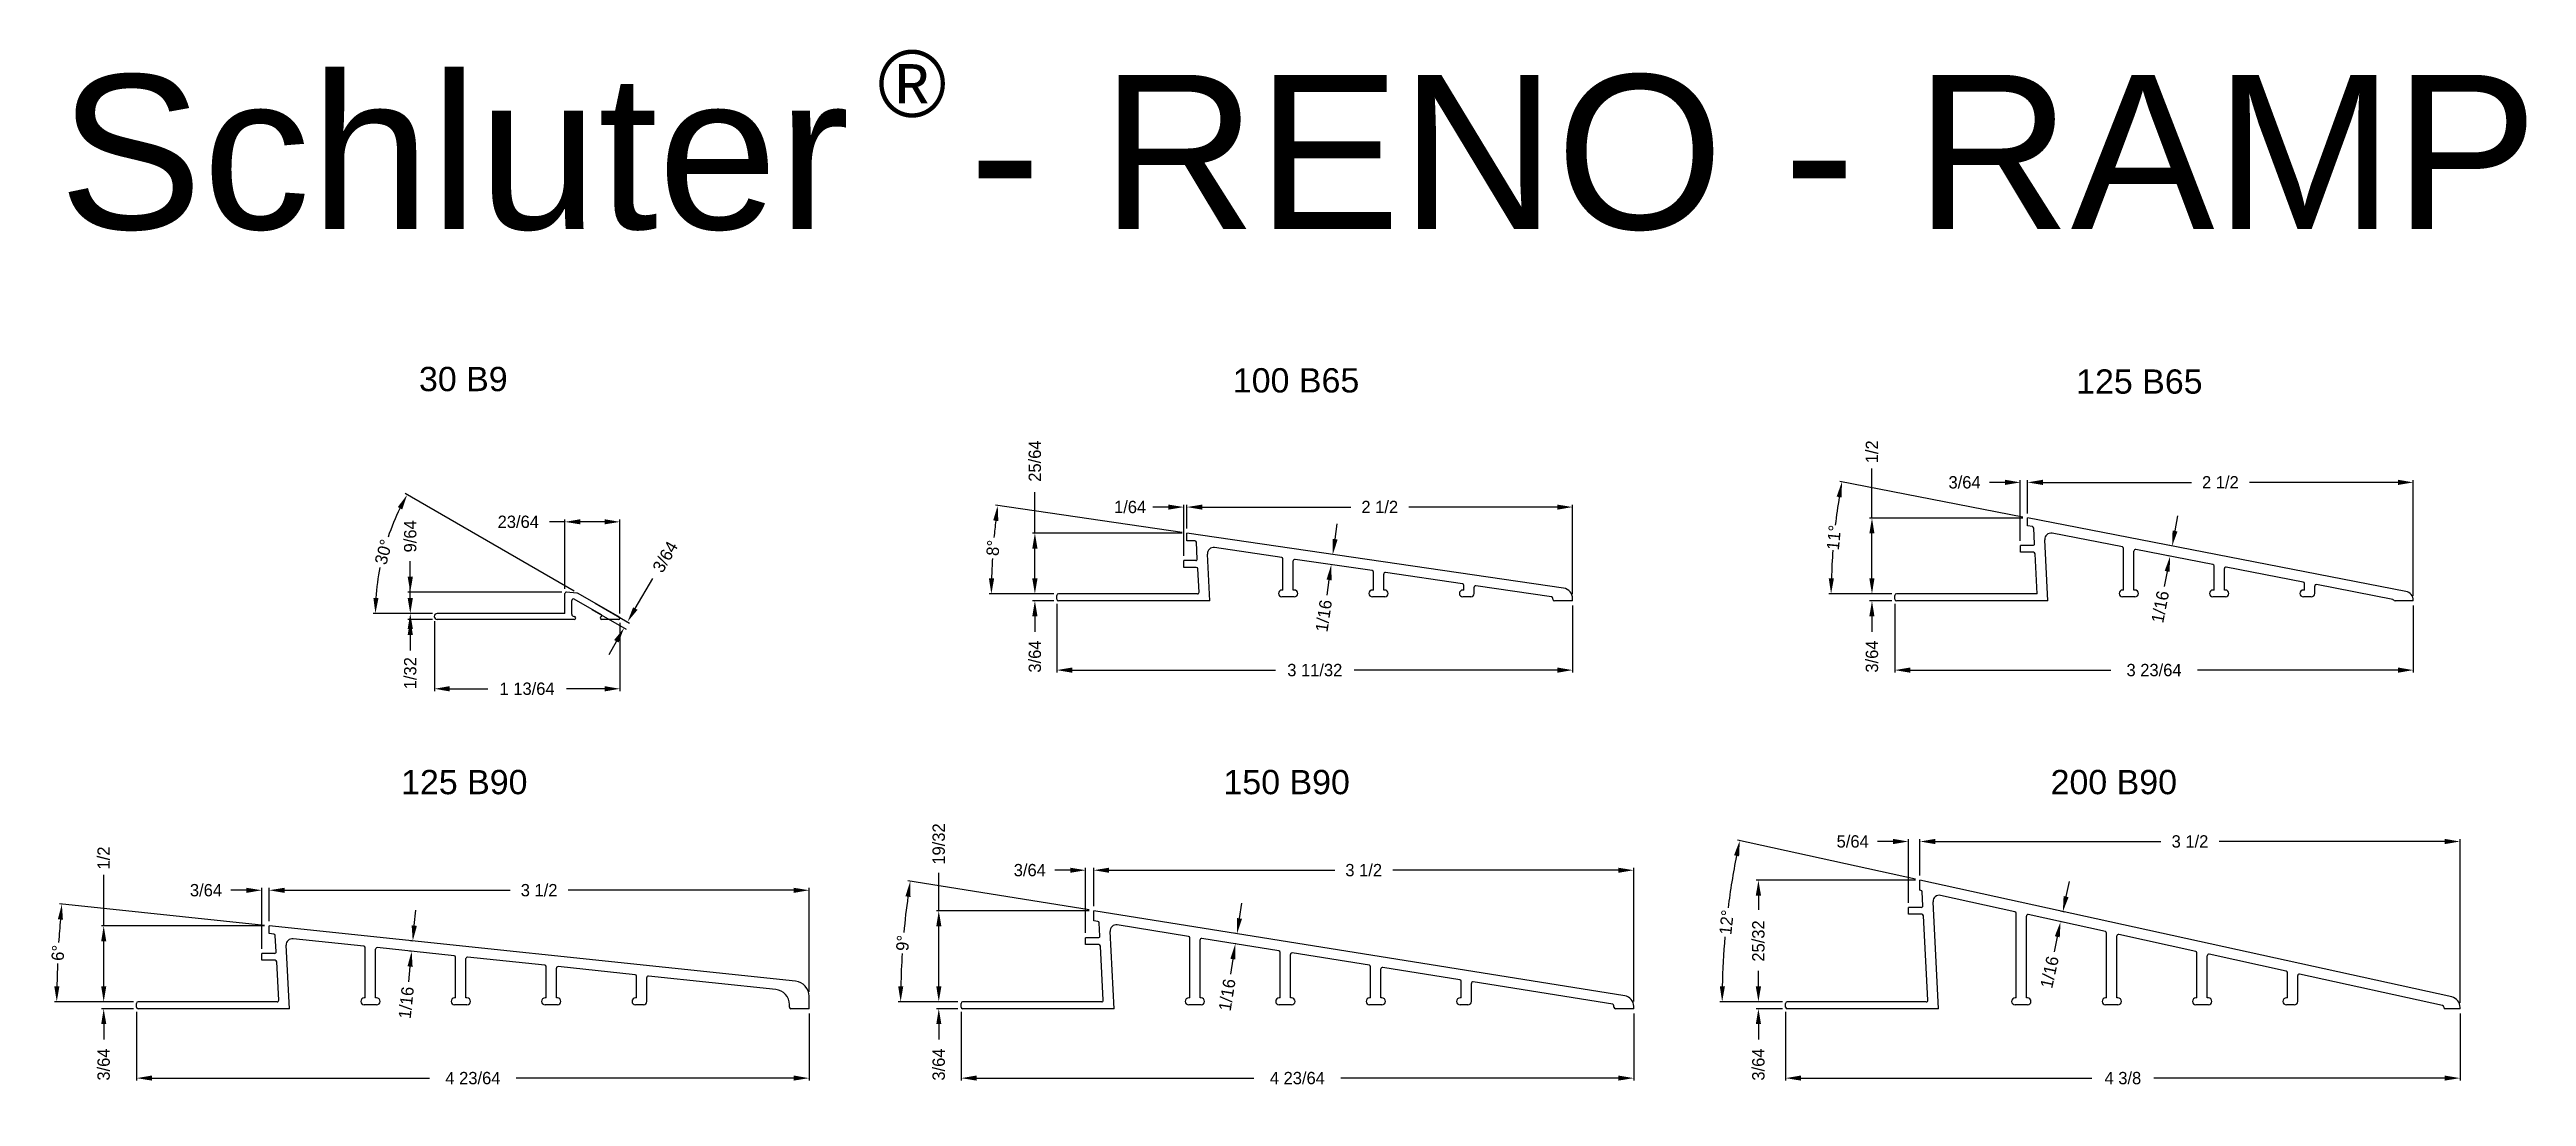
# Model space of a CAD drawing. Extents: x -1.9 to 14.2, y -4.9 to 1.9.
import ezdxf

# ---------------------------------------------------------------- set-up
doc = ezdxf.new("R2010")
doc.units = 0
doc.header["$MEASUREMENT"] = 0
for name, color, linetype in [('100_B65', 7, 'CONTINUOUS'), ('125_B65', 7, 'CONTINUOUS'), ('125_B90', 7, 'CONTINUOUS'), ('150_B90', 7, 'CONTINUOUS'), ('200_B90', 7, 'CONTINUOUS'), ('30_B9', 7, 'CONTINUOUS'), ('DETAILS', 7, 'CONTINUOUS'), ('TEXT', 7, 'CONTINUOUS')]:
    doc.layers.add(name, color=color, linetype=linetype)
doc.styles.add('STYLE1', font='ARIAL.TTF')
doc.dimstyles.get("Standard").update_dxf_attribs({"dimtxt": 0.18, "dimasz": 0.18, "dimexe": 0.18, "dimexo": 0.0625, "dimgap": 0.09, "dimtad": 0, "dimtih": 1, "dimtoh": 1, "dimdec": 4, "dimzin": 0, "dimdsep": 46, "dimtxsty": 'Standard', "dimcen": 0.09, "dimadec": 0, "dimazin": 0, "dimtfac": 1, "dimtdec": 4, "dimtofl": 0, "dimtmove": 0, "dimatfit": 0, "dimfxl": 0, "dimtolj": 1, "dimtzin": 0, "dimarcsym": 0})

msp = doc.modelspace()

# ---------------------------------------------------------------- texts
at = {"layer": 'DETAILS', "color": 7, "linetype": 'Continuous', "style": 'STYLE1'}
for s, p in [('30 B9', (0.5393639, -0.3217222)), ('100 B65', (5.8138536, -0.3302141)), ('125 B65', (11.2790418, -0.337957)), ('125 B90', (0.4233056, -2.934509)), ('150 B90', (5.7528691, -2.934509)), ('200 B90', (11.1134273, -2.934509))]:
    msp.add_text(s, height=0.15748031, dxfattribs=at).set_placement(p)
at = {"layer": 'TEXT', "color": 7, "linetype": 'Continuous', "style": 'STYLE1'}
for s, height, p in [('Schluter  - RENO - RAMP', 1, (-1.7950189, 0.7287992)), ('®', 0.4308799, (3.513652, 1.4556448))]:
    msp.add_text(s, height=height, dxfattribs=at).set_placement(p)

# ---------------------------------------------------------------- blocks, each defined once
blk = doc.blocks.new('*D8')
at = {"layer": 'DETAILS', "color": 0, "linetype": 'Continuous', "lineweight": -2}
for p, q in [((-0.461, -3.785), (-1.79, -3.645)), ((-1.311, -4.28), (-1.823, -4.28))]:
    blk.add_line(p, q, dxfattribs=at)
for start, end in [(174.9457, 176.3538), (177.6462, 179.0543)]:
    blk.add_arc((4.251, -4.28), 6.059, start, end, dxfattribs=at)
at = {"layer": 'DETAILS', "color": 0, "linetype": 'Continuous'}
for points in [[(-1.801, -3.745), (-1.768, -3.748), (-1.775, -3.647)], [(-1.791, -4.18), (-1.824, -4.18), (-1.808, -4.28)]]:
    blk.add_solid(points, dxfattribs=at)
at = {"layer": 'DETAILS', "color": 7, "linetype": 'Continuous', "insert": (-1.8, -3.963), "char_height": 0.08, "attachment_point": 5, "rotation": 87}
blk.add_mtext('\\A1;6°', dxfattribs=at)
blk = doc.blocks.new('*D9')
at = {"layer": 'DETAILS', "color": 0, "linetype": 'Continuous', "lineweight": -2}
for p, q in [((-0.432, -3.758), (-0.432, -3.542)), ((-0.332, -3.557), (1.13, -3.557)), ((2.968, -3.557), (1.507, -3.557)), ((3.068, -4.215), (3.068, -3.542))]:
    blk.add_line(p, q, dxfattribs=at)
at = {"layer": 'DETAILS', "color": 0, "linetype": 'Continuous'}
for points in [[(-0.332, -3.541), (-0.332, -3.574), (-0.432, -3.557)], [(2.968, -3.541), (2.968, -3.574), (3.068, -3.557)]]:
    blk.add_solid(points, dxfattribs=at)
at = {"layer": 'DETAILS', "color": 7, "linetype": 'Continuous', "insert": (1.318, -3.557), "char_height": 0.08, "attachment_point": 5}
blk.add_mtext('\\A1;3 1/2', dxfattribs=at)
blk = doc.blocks.new('*D10')
at = {"layer": 'DETAILS', "color": 0, "linetype": 'Continuous', "lineweight": -2}
for p, q in [((-1.291, -4.345), (-1.291, -4.79)), ((3.068, -4.355), (3.068, -4.79)), ((-1.191, -4.775), (0.607, -4.775)), ((2.968, -4.775), (1.17, -4.775))]:
    blk.add_line(p, q, dxfattribs=at)
at = {"layer": 'DETAILS', "color": 0, "linetype": 'Continuous'}
for points in [[(-1.191, -4.758), (-1.191, -4.791), (-1.291, -4.775)], [(2.968, -4.758), (2.968, -4.791), (3.068, -4.775)]]:
    blk.add_solid(points, dxfattribs=at)
at = {"layer": 'DETAILS', "color": 7, "linetype": 'Continuous', "insert": (0.889, -4.775), "char_height": 0.08, "attachment_point": 5}
blk.add_mtext('\\A1;4 23/64', dxfattribs=at)
blk = doc.blocks.new('*D11')
at = {"layer": 'DETAILS', "color": 0, "linetype": 'Continuous', "lineweight": -2}
for p, q in [((-1.504, -4.18), (-1.504, -4.08)), ((-1.311, -4.28), (-1.519, -4.28)), ((-1.311, -4.325), (-1.519, -4.325)), ((-1.504, -4.425), (-1.504, -4.525))]:
    blk.add_line(p, q, dxfattribs=at)
at = {"layer": 'DETAILS', "color": 0, "linetype": 'Continuous'}
for points in [[(-1.52, -4.18), (-1.487, -4.18), (-1.504, -4.28)], [(-1.52, -4.425), (-1.487, -4.425), (-1.504, -4.325)]]:
    blk.add_solid(points, dxfattribs=at)
at = {"layer": 'DETAILS', "color": 7, "linetype": 'Continuous', "insert": (-1.504, -4.687), "char_height": 0.08, "attachment_point": 5, "rotation": 90}
blk.add_mtext('\\A1;3/64', dxfattribs=at)
blk = doc.blocks.new('*D12')
at = {"layer": 'DETAILS', "color": 0, "linetype": 'Continuous', "lineweight": -2}
for p, q in [((-1.504, -3.788), (-1.504, -3.456)), ((-0.462, -3.788), (-1.519, -3.788)), ((-1.504, -4.18), (-1.504, -3.888)), ((-1.311, -4.28), (-1.519, -4.28))]:
    blk.add_line(p, q, dxfattribs=at)
at = {"layer": 'DETAILS', "color": 0, "linetype": 'Continuous'}
for points in [[(-1.52, -3.888), (-1.487, -3.888), (-1.504, -3.788)], [(-1.52, -4.18), (-1.487, -4.18), (-1.504, -4.28)]]:
    blk.add_solid(points, dxfattribs=at)
at = {"layer": 'DETAILS', "color": 7, "linetype": 'Continuous', "insert": (-1.504, -3.348), "char_height": 0.08, "attachment_point": 5, "rotation": 90}
blk.add_mtext('\\A1;1/2', dxfattribs=at)
blk = doc.blocks.new('*D13')
at = {"layer": 'DETAILS', "color": 0, "linetype": 'Continuous', "lineweight": -2}
for p, q in [((0.509, -3.786), (0.519, -3.687)), ((0.489, -3.952), (0.477, -3.951)), ((0.496, -3.886), (0.484, -3.884)), ((0.481, -4.052), (0.471, -4.151))]:
    blk.add_line(p, q, dxfattribs=at)
at = {"layer": 'DETAILS', "color": 0, "linetype": 'Continuous'}
for points in [[(0.492, -3.785), (0.526, -3.788), (0.499, -3.886)], [(0.465, -4.05), (0.498, -4.054), (0.492, -3.952)]]:
    blk.add_solid(points, dxfattribs=at)
at = {"layer": 'DETAILS', "color": 7, "linetype": 'Continuous', "insert": (0.457, -4.286), "char_height": 0.08, "attachment_point": 5, "rotation": 84}
blk.add_mtext('\\A1;1/16', dxfattribs=at)
blk = doc.blocks.new('*D14')
at = {"layer": 'DETAILS', "color": 0, "linetype": 'Continuous', "lineweight": -2}
for p, q in [((-0.579, -3.557), (-0.679, -3.557)), ((-0.479, -3.936), (-0.479, -3.542)), ((-0.432, -3.758), (-0.432, -3.542)), ((-0.332, -3.557), (-0.232, -3.557))]:
    blk.add_line(p, q, dxfattribs=at)
at = {"layer": 'DETAILS', "color": 0, "linetype": 'Continuous'}
for points in [[(-0.579, -3.541), (-0.579, -3.574), (-0.479, -3.557)], [(-0.332, -3.541), (-0.332, -3.574), (-0.432, -3.557)]]:
    blk.add_solid(points, dxfattribs=at)
at = {"layer": 'DETAILS', "color": 7, "linetype": 'Continuous', "insert": (-0.841, -3.557), "char_height": 0.08, "attachment_point": 5}
blk.add_mtext('\\A1;3/64', dxfattribs=at)
blk = doc.blocks.new('*D15')
at = {"layer": 'DETAILS', "color": 0, "linetype": 'Continuous', "lineweight": -2}
for p, q in [((4.76, -3.427), (4.66, -3.427)), ((4.86, -3.834), (4.86, -3.412)), ((4.912, -3.66), (4.912, -3.412)), ((5.012, -3.427), (5.112, -3.427))]:
    blk.add_line(p, q, dxfattribs=at)
at = {"layer": 'DETAILS', "color": 0, "linetype": 'Continuous'}
for points in [[(4.76, -3.411), (4.76, -3.444), (4.86, -3.427)], [(5.012, -3.411), (5.012, -3.444), (4.912, -3.427)]]:
    blk.add_solid(points, dxfattribs=at)
at = {"layer": 'DETAILS', "color": 7, "linetype": 'Continuous', "insert": (4.498, -3.427), "char_height": 0.08, "attachment_point": 5}
blk.add_mtext('\\A1;3/64', dxfattribs=at)
blk = doc.blocks.new('*D16')
at = {"layer": 'DETAILS', "color": 0, "linetype": 'Continuous', "lineweight": -2}
for p, q in [((4.912, -3.66), (4.912, -3.412)), ((5.012, -3.427), (6.474, -3.427)), ((8.312, -3.427), (6.85, -3.427)), ((8.412, -4.279), (8.412, -3.412))]:
    blk.add_line(p, q, dxfattribs=at)
at = {"layer": 'DETAILS', "color": 0, "linetype": 'Continuous'}
for points in [[(5.012, -3.411), (5.012, -3.444), (4.912, -3.427)], [(8.312, -3.411), (8.312, -3.444), (8.412, -3.427)]]:
    blk.add_solid(points, dxfattribs=at)
at = {"layer": 'DETAILS', "color": 7, "linetype": 'Continuous', "insert": (6.662, -3.427), "char_height": 0.08, "attachment_point": 5}
blk.add_mtext('\\A1;3 1/2', dxfattribs=at)
blk = doc.blocks.new('*D17')
at = {"layer": 'DETAILS', "color": 0, "linetype": 'Continuous', "lineweight": -2}
for p, q in [((4.882, -3.685), (3.708, -3.497)), ((4.032, -4.28), (3.646, -4.28))]:
    blk.add_line(p, q, dxfattribs=at)
for start, end in [(172.0603, 174.7826), (176.3684, 178.8397)]:
    blk.add_arc((8.599, -4.28), 4.938, start, end, dxfattribs=at)
at = {"layer": 'DETAILS', "color": 0, "linetype": 'Continuous'}
for points in [[(3.692, -3.596), (3.725, -3.601), (3.723, -3.499)], [(3.678, -4.18), (3.645, -4.18), (3.661, -4.28)]]:
    blk.add_solid(points, dxfattribs=at)
at = {"layer": 'DETAILS', "color": 7, "linetype": 'Continuous', "insert": (3.675, -3.899), "char_height": 0.08, "attachment_point": 5, "rotation": 85.5755}
blk.add_mtext('\\A1;9°', dxfattribs=at)
blk = doc.blocks.new('*D18')
at = {"layer": 'DETAILS', "color": 0, "linetype": 'Continuous', "lineweight": -2}
for p, q in [((3.908, -3.69), (3.908, -3.445)), ((4.882, -3.69), (3.893, -3.69)), ((3.908, -4.18), (3.908, -3.79)), ((4.032, -4.28), (3.893, -4.28))]:
    blk.add_line(p, q, dxfattribs=at)
at = {"layer": 'DETAILS', "color": 0, "linetype": 'Continuous'}
for points in [[(3.892, -3.79), (3.925, -3.79), (3.908, -3.69)], [(3.892, -4.18), (3.925, -4.18), (3.908, -4.28)]]:
    blk.add_solid(points, dxfattribs=at)
at = {"layer": 'DETAILS', "color": 7, "linetype": 'Continuous', "insert": (3.908, -3.257), "char_height": 0.08, "attachment_point": 5, "rotation": 90}
blk.add_mtext('\\A1;19/32', dxfattribs=at)
blk = doc.blocks.new('*D19')
at = {"layer": 'DETAILS', "color": 0, "linetype": 'Continuous', "lineweight": -2}
for p, q in [((4.053, -4.345), (4.053, -4.79)), ((8.412, -4.355), (8.412, -4.79)), ((4.153, -4.775), (5.951, -4.775)), ((8.312, -4.775), (6.514, -4.775))]:
    blk.add_line(p, q, dxfattribs=at)
at = {"layer": 'DETAILS', "color": 0, "linetype": 'Continuous'}
for points in [[(4.153, -4.758), (4.153, -4.791), (4.053, -4.775)], [(8.312, -4.758), (8.312, -4.791), (8.412, -4.775)]]:
    blk.add_solid(points, dxfattribs=at)
at = {"layer": 'DETAILS', "color": 7, "linetype": 'Continuous', "insert": (6.232, -4.775), "char_height": 0.08, "attachment_point": 5}
blk.add_mtext('\\A1;4 23/64', dxfattribs=at)
blk = doc.blocks.new('*D20')
at = {"layer": 'DETAILS', "color": 0, "linetype": 'Continuous', "lineweight": -2}
for p, q in [((3.908, -4.18), (3.908, -4.08)), ((4.032, -4.28), (3.893, -4.28)), ((4.032, -4.325), (3.893, -4.325)), ((3.908, -4.425), (3.908, -4.525))]:
    blk.add_line(p, q, dxfattribs=at)
at = {"layer": 'DETAILS', "color": 0, "linetype": 'Continuous'}
for points in [[(3.892, -4.18), (3.925, -4.18), (3.908, -4.28)], [(3.892, -4.425), (3.925, -4.425), (3.908, -4.325)]]:
    blk.add_solid(points, dxfattribs=at)
at = {"layer": 'DETAILS', "color": 7, "linetype": 'Continuous', "insert": (3.908, -4.687), "char_height": 0.08, "attachment_point": 5, "rotation": 90}
blk.add_mtext('\\A1;3/64', dxfattribs=at)
blk = doc.blocks.new('*D0')
at = {"layer": 'DETAILS', "color": 0, "linetype": 'Continuous', "lineweight": -2}
for p, q in [((5.857, -3.74), (5.873, -3.641)), ((5.844, -3.839), (5.826, -3.836)), ((5.814, -4.003), (5.799, -4.102)), ((5.833, -3.905), (5.815, -3.902))]:
    blk.add_line(p, q, dxfattribs=at)
at = {"layer": 'DETAILS', "color": 0, "linetype": 'Continuous'}
for points in [[(5.84, -3.737), (5.873, -3.742), (5.841, -3.838)], [(5.798, -4.001), (5.831, -4.006), (5.83, -3.905)]]:
    blk.add_solid(points, dxfattribs=at)
at = {"layer": 'DETAILS', "color": 7, "linetype": 'Continuous', "insert": (5.777, -4.235), "char_height": 0.08, "attachment_point": 5, "rotation": 80.9}
blk.add_mtext('\\A1;1/16', dxfattribs=at)
blk = doc.blocks.new('*D1')
at = {"layer": 'DETAILS', "color": 0, "linetype": 'Continuous', "lineweight": -2}
for p, q in [((10.238, -3.486), (9.084, -3.233)), ((9.376, -4.28), (8.97, -4.28))]:
    blk.add_line(p, q, dxfattribs=at)
for start, end in [(168.7963, 172.8156), (175.0508, 178.8237)]:
    blk.add_arc((13.856, -4.28), 4.871, start, end, dxfattribs=at)
at = {"layer": 'DETAILS', "color": 0, "linetype": 'Continuous'}
for points in [[(9.062, -3.33), (9.095, -3.337), (9.099, -3.236)], [(9.003, -4.18), (8.97, -4.18), (8.985, -4.28)]]:
    blk.add_solid(points, dxfattribs=at)
at = {"layer": 'DETAILS', "color": 7, "linetype": 'Continuous', "insert": (9.013, -3.765), "char_height": 0.08, "attachment_point": 5, "rotation": 83.9332}
blk.add_mtext('\\A1;12°', dxfattribs=at)
blk = doc.blocks.new('*D2')
at = {"layer": 'DETAILS', "color": 0, "linetype": 'Continuous', "lineweight": -2}
for p, q in [((10.092, -3.241), (9.992, -3.241)), ((10.192, -3.638), (10.192, -3.226)), ((10.267, -3.462), (10.267, -3.226)), ((10.367, -3.241), (10.467, -3.241))]:
    blk.add_line(p, q, dxfattribs=at)
at = {"layer": 'DETAILS', "color": 0, "linetype": 'Continuous'}
for points in [[(10.092, -3.224), (10.092, -3.258), (10.192, -3.241)], [(10.367, -3.224), (10.367, -3.258), (10.267, -3.241)]]:
    blk.add_solid(points, dxfattribs=at)
at = {"layer": 'DETAILS', "color": 7, "linetype": 'Continuous', "insert": (9.831, -3.241), "char_height": 0.08, "attachment_point": 5}
blk.add_mtext('\\A1;5/64', dxfattribs=at)
blk = doc.blocks.new('*D3')
at = {"layer": 'DETAILS', "color": 0, "linetype": 'Continuous', "lineweight": -2}
for p, q in [((10.267, -3.462), (10.267, -3.226)), ((10.367, -3.241), (11.829, -3.241)), ((13.667, -3.241), (12.205, -3.241)), ((13.767, -4.286), (13.767, -3.226))]:
    blk.add_line(p, q, dxfattribs=at)
at = {"layer": 'DETAILS', "color": 0, "linetype": 'Continuous'}
for points in [[(10.367, -3.224), (10.367, -3.258), (10.267, -3.241)], [(13.667, -3.224), (13.667, -3.258), (13.767, -3.241)]]:
    blk.add_solid(points, dxfattribs=at)
at = {"layer": 'DETAILS', "color": 7, "linetype": 'Continuous', "insert": (12.017, -3.241), "char_height": 0.08, "attachment_point": 5}
blk.add_mtext('\\A1;3 1/2', dxfattribs=at)
blk = doc.blocks.new('*D4')
at = {"layer": 'DETAILS', "color": 0, "linetype": 'Continuous', "lineweight": -2}
for p, q in [((9.396, -4.345), (9.396, -4.79)), ((13.767, -4.355), (13.767, -4.79)), ((9.496, -4.775), (11.38, -4.775)), ((13.667, -4.775), (11.783, -4.775))]:
    blk.add_line(p, q, dxfattribs=at)
at = {"layer": 'DETAILS', "color": 0, "linetype": 'Continuous'}
for points in [[(9.496, -4.758), (9.496, -4.791), (9.396, -4.775)], [(13.667, -4.758), (13.667, -4.791), (13.767, -4.775)]]:
    blk.add_solid(points, dxfattribs=at)
at = {"layer": 'DETAILS', "color": 7, "linetype": 'Continuous', "insert": (11.582, -4.775), "char_height": 0.08, "attachment_point": 5}
blk.add_mtext('\\A1;4 3/8', dxfattribs=at)
blk = doc.blocks.new('*D5')
at = {"layer": 'DETAILS', "color": 0, "linetype": 'Continuous', "lineweight": -2}
for p, q in [((9.22, -4.18), (9.22, -4.08)), ((9.376, -4.28), (9.205, -4.28)), ((9.376, -4.325), (9.205, -4.325)), ((9.22, -4.425), (9.22, -4.525))]:
    blk.add_line(p, q, dxfattribs=at)
at = {"layer": 'DETAILS', "color": 0, "linetype": 'Continuous'}
for points in [[(9.203, -4.18), (9.237, -4.18), (9.22, -4.28)], [(9.203, -4.425), (9.237, -4.425), (9.22, -4.325)]]:
    blk.add_solid(points, dxfattribs=at)
at = {"layer": 'DETAILS', "color": 7, "linetype": 'Continuous', "insert": (9.22, -4.687), "char_height": 0.08, "attachment_point": 5, "rotation": 90}
blk.add_mtext('\\A1;3/64', dxfattribs=at)
blk = doc.blocks.new('*D6')
at = {"layer": 'DETAILS', "color": 0, "linetype": 'Continuous', "lineweight": -2}
for p, q in [((10.237, -3.492), (9.205, -3.492)), ((9.22, -3.592), (9.22, -3.685)), ((9.22, -4.18), (9.22, -4.088)), ((9.376, -4.28), (9.205, -4.28))]:
    blk.add_line(p, q, dxfattribs=at)
at = {"layer": 'DETAILS', "color": 0, "linetype": 'Continuous'}
for points in [[(9.203, -3.592), (9.237, -3.592), (9.22, -3.492)], [(9.203, -4.18), (9.237, -4.18), (9.22, -4.28)]]:
    blk.add_solid(points, dxfattribs=at)
at = {"layer": 'DETAILS', "color": 7, "linetype": 'Continuous', "insert": (9.22, -3.886), "char_height": 0.08, "attachment_point": 5, "rotation": 90}
blk.add_mtext('\\A1;25/32', dxfattribs=at)
blk = doc.blocks.new('*D7')
at = {"layer": 'DETAILS', "color": 0, "linetype": 'Continuous', "lineweight": -2}
for p, q in [((11.214, -3.598), (11.236, -3.5)), ((11.19, -3.763), (11.164, -3.758)), ((11.204, -3.698), (11.178, -3.692)), ((11.157, -3.859), (11.136, -3.956))]:
    blk.add_line(p, q, dxfattribs=at)
at = {"layer": 'DETAILS', "color": 0, "linetype": 'Continuous'}
for points in [[(11.198, -3.594), (11.23, -3.602), (11.193, -3.696)], [(11.141, -3.855), (11.173, -3.862), (11.178, -3.761)]]:
    blk.add_solid(points, dxfattribs=at)
at = {"layer": 'DETAILS', "color": 7, "linetype": 'Continuous', "insert": (11.107, -4.088), "char_height": 0.08, "attachment_point": 5, "rotation": 77.62}
blk.add_mtext('\\A1;1/16', dxfattribs=at)
blk = doc.blocks.new('*D37')
at = {"layer": 'DETAILS', "color": 0, "linetype": 'Continuous', "lineweight": -2}
for p, q in [((0.639, -1.812), (0.639, -2.266)), ((1.842, -1.824), (1.842, -2.266)), ((0.739, -2.251), (0.985, -2.251)), ((1.742, -2.251), (1.495, -2.251))]:
    blk.add_line(p, q, dxfattribs=at)
at = {"layer": 'DETAILS', "color": 0, "linetype": 'Continuous'}
for points in [[(0.739, -2.234), (0.739, -2.268), (0.639, -2.251)], [(1.742, -2.234), (1.742, -2.268), (1.842, -2.251)]]:
    blk.add_solid(points, dxfattribs=at)
at = {"layer": 'DETAILS', "color": 7, "linetype": 'Continuous', "insert": (1.24, -2.251), "char_height": 0.08, "attachment_point": 5}
blk.add_mtext('\\A1;1 13/64', dxfattribs=at)
blk = doc.blocks.new('*D38')
at = {"layer": 'DETAILS', "color": 0, "linetype": 'Continuous', "lineweight": -2}
for p, q in [((0.483, -1.524), (0.483, -1.424)), ((1.465, -1.624), (0.468, -1.624)), ((0.628, -1.763), (0.468, -1.763)), ((0.483, -1.863), (0.483, -1.963))]:
    blk.add_line(p, q, dxfattribs=at)
at = {"layer": 'DETAILS', "color": 0, "linetype": 'Continuous'}
for points in [[(0.466, -1.524), (0.5, -1.524), (0.483, -1.624)], [(0.466, -1.863), (0.5, -1.863), (0.483, -1.763)]]:
    blk.add_solid(points, dxfattribs=at)
at = {"layer": 'DETAILS', "color": 7, "linetype": 'Continuous', "insert": (0.483, -1.263), "char_height": 0.08, "attachment_point": 5, "rotation": 90}
blk.add_mtext('\\A1;9/64', dxfattribs=at)
blk = doc.blocks.new('*D39')
at = {"layer": 'DETAILS', "color": 0, "linetype": 'Continuous', "lineweight": -2}
for p, q in [((1.546, -1.618), (0.45, -0.986)), ((0.628, -1.763), (0.242, -1.763))]:
    blk.add_line(p, q, dxfattribs=at)
for start, end in [(153.7238, 161.2121), (168.7879, 176.2762)]:
    blk.add_arc((1.796, -1.763), 1.539, start, end, dxfattribs=at)
at = {"layer": 'DETAILS', "color": 0, "linetype": 'Continuous'}
for points in [[(0.402, -1.073), (0.431, -1.089), (0.463, -0.993)], [(0.277, -1.663), (0.244, -1.662), (0.257, -1.763)]]:
    blk.add_solid(points, dxfattribs=at)
at = {"layer": 'DETAILS', "color": 7, "linetype": 'Continuous', "insert": (0.31, -1.364), "char_height": 0.08, "attachment_point": 5, "rotation": 75}
blk.add_mtext('\\A1;30°', dxfattribs=at)
blk = doc.blocks.new('*D40')
at = {"layer": 'DETAILS', "color": 0, "linetype": 'Continuous', "lineweight": -2}
for p, q in [((0.483, -1.663), (0.483, -1.563)), ((0.628, -1.763), (0.468, -1.763)), ((0.628, -1.802), (0.468, -1.802)), ((0.483, -1.902), (0.483, -2.002))]:
    blk.add_line(p, q, dxfattribs=at)
at = {"layer": 'DETAILS', "color": 0, "linetype": 'Continuous'}
for points in [[(0.466, -1.663), (0.5, -1.663), (0.483, -1.763)], [(0.466, -1.902), (0.5, -1.902), (0.483, -1.802)]]:
    blk.add_solid(points, dxfattribs=at)
at = {"layer": 'DETAILS', "color": 7, "linetype": 'Continuous', "insert": (0.483, -2.15), "char_height": 0.08, "attachment_point": 5, "rotation": 90}
blk.add_mtext('\\A1;1/32', dxfattribs=at)
blk = doc.blocks.new('*D21')
at = {"layer": 'DETAILS', "color": 0, "linetype": 'Continuous', "lineweight": -2}
for p, q in [((4.531, -1.242), (4.531, -0.977)), ((5.486, -1.242), (4.516, -1.242)), ((4.531, -1.536), (4.531, -1.342)), ((4.653, -1.636), (4.516, -1.636))]:
    blk.add_line(p, q, dxfattribs=at)
at = {"layer": 'DETAILS', "color": 0, "linetype": 'Continuous'}
for points in [[(4.514, -1.342), (4.548, -1.342), (4.531, -1.242)], [(4.514, -1.536), (4.548, -1.536), (4.531, -1.636)]]:
    blk.add_solid(points, dxfattribs=at)
at = {"layer": 'DETAILS', "color": 7, "linetype": 'Continuous', "insert": (4.531, -0.775), "char_height": 0.08, "attachment_point": 5, "rotation": 90}
blk.add_mtext('\\A1;25/64', dxfattribs=at)
blk = doc.blocks.new('*D22')
at = {"layer": 'DETAILS', "color": 0, "linetype": 'Continuous', "lineweight": -2}
for p, q in [((5.396, -1.073), (5.296, -1.073)), ((5.496, -1.39), (5.496, -1.058)), ((5.516, -1.212), (5.516, -1.058)), ((5.616, -1.073), (5.716, -1.073))]:
    blk.add_line(p, q, dxfattribs=at)
at = {"layer": 'DETAILS', "color": 0, "linetype": 'Continuous'}
for points in [[(5.396, -1.057), (5.396, -1.09), (5.496, -1.073)], [(5.616, -1.057), (5.616, -1.09), (5.516, -1.073)]]:
    blk.add_solid(points, dxfattribs=at)
at = {"layer": 'DETAILS', "color": 7, "linetype": 'Continuous', "insert": (5.148, -1.073), "char_height": 0.08, "attachment_point": 5}
blk.add_mtext('\\A1;1/64', dxfattribs=at)
blk = doc.blocks.new('*D23')
at = {"layer": 'DETAILS', "color": 0, "linetype": 'Continuous', "lineweight": -2}
for p, q in [((5.486, -1.237), (4.275, -1.06)), ((4.653, -1.636), (4.234, -1.636))]:
    blk.add_line(p, q, dxfattribs=at)
for start, end in [(173.1261, 174.6992), (176.6755, 178.5539)]:
    blk.add_arc((8.211, -1.636), 3.962, start, end, dxfattribs=at)
at = {"layer": 'DETAILS', "color": 0, "linetype": 'Continuous'}
for points in [[(4.261, -1.159), (4.294, -1.164), (4.29, -1.063)], [(4.267, -1.536), (4.233, -1.536), (4.249, -1.636)]]:
    blk.add_solid(points, dxfattribs=at)
at = {"layer": 'DETAILS', "color": 7, "linetype": 'Continuous', "insert": (4.26, -1.338), "char_height": 0.08, "attachment_point": 5, "rotation": 85.6873}
blk.add_mtext('\\A1;8°', dxfattribs=at)
blk = doc.blocks.new('*D24')
at = {"layer": 'DETAILS', "color": 0, "linetype": 'Continuous', "lineweight": -2}
for p, q in [((4.673, -1.701), (4.673, -2.145)), ((8.016, -1.711), (8.016, -2.145)), ((4.773, -2.13), (6.09, -2.13)), ((7.916, -2.13), (6.6, -2.13))]:
    blk.add_line(p, q, dxfattribs=at)
at = {"layer": 'DETAILS', "color": 0, "linetype": 'Continuous'}
for points in [[(4.773, -2.113), (4.773, -2.147), (4.673, -2.13)], [(7.916, -2.113), (7.916, -2.147), (8.016, -2.13)]]:
    blk.add_solid(points, dxfattribs=at)
at = {"layer": 'DETAILS', "color": 7, "linetype": 'Continuous', "insert": (6.345, -2.13), "char_height": 0.08, "attachment_point": 5}
blk.add_mtext('\\A1;3 11/32', dxfattribs=at)
blk = doc.blocks.new('*D25')
at = {"layer": 'DETAILS', "color": 0, "linetype": 'Continuous', "lineweight": -2}
for p, q in [((1.941, -1.731), (2.054, -1.536)), ((1.659, -1.736), (1.882, -1.864)), ((1.682, -1.697), (1.904, -1.825)), ((1.819, -1.943), (1.769, -2.03))]:
    blk.add_line(p, q, dxfattribs=at)
at = {"layer": 'DETAILS', "color": 0, "linetype": 'Continuous'}
for points in [[(1.927, -1.723), (1.956, -1.739), (1.891, -1.817)], [(1.804, -1.935), (1.833, -1.951), (1.869, -1.856)]]:
    blk.add_solid(points, dxfattribs=at)
at = {"layer": 'DETAILS', "color": 7, "linetype": 'Continuous', "insert": (2.135, -1.396), "char_height": 0.08, "attachment_point": 5, "rotation": 60}
blk.add_mtext('\\A1;3/64', dxfattribs=at)
blk = doc.blocks.new('*D26')
at = {"layer": 'DETAILS', "color": 0, "linetype": 'Continuous', "lineweight": -2}
for p, q in [((1.485, -1.169), (1.385, -1.169)), ((1.485, -1.604), (1.485, -1.154)), ((1.742, -1.169), (1.585, -1.169)), ((1.842, -1.764), (1.842, -1.154))]:
    blk.add_line(p, q, dxfattribs=at)
at = {"layer": 'DETAILS', "color": 0, "linetype": 'Continuous'}
for points in [[(1.585, -1.152), (1.585, -1.185), (1.485, -1.169)], [(1.742, -1.152), (1.742, -1.185), (1.842, -1.169)]]:
    blk.add_solid(points, dxfattribs=at)
at = {"layer": 'DETAILS', "color": 7, "linetype": 'Continuous', "insert": (1.183, -1.169), "char_height": 0.08, "attachment_point": 5}
blk.add_mtext('\\A1;23/64', dxfattribs=at)
blk = doc.blocks.new('*D27')
at = {"layer": 'DETAILS', "color": 0, "linetype": 'Continuous', "lineweight": -2}
for p, q in [((4.531, -1.536), (4.531, -1.436)), ((4.653, -1.636), (4.516, -1.636)), ((4.653, -1.681), (4.516, -1.681)), ((4.531, -1.781), (4.531, -1.881))]:
    blk.add_line(p, q, dxfattribs=at)
at = {"layer": 'DETAILS', "color": 0, "linetype": 'Continuous'}
for points in [[(4.514, -1.536), (4.548, -1.536), (4.531, -1.636)], [(4.514, -1.781), (4.548, -1.781), (4.531, -1.681)]]:
    blk.add_solid(points, dxfattribs=at)
at = {"layer": 'DETAILS', "color": 7, "linetype": 'Continuous', "insert": (4.531, -2.042), "char_height": 0.08, "attachment_point": 5, "rotation": 90}
blk.add_mtext('\\A1;3/64', dxfattribs=at)
blk = doc.blocks.new('*D28')
at = {"layer": 'DETAILS', "color": 0, "linetype": 'Continuous', "lineweight": -2}
for p, q in [((5.516, -1.212), (5.516, -1.058)), ((5.616, -1.073), (6.578, -1.073)), ((7.916, -1.073), (6.954, -1.073)), ((8.016, -1.637), (8.016, -1.058))]:
    blk.add_line(p, q, dxfattribs=at)
at = {"layer": 'DETAILS', "color": 0, "linetype": 'Continuous'}
for points in [[(5.616, -1.057), (5.616, -1.09), (5.516, -1.073)], [(7.916, -1.057), (7.916, -1.09), (8.016, -1.073)]]:
    blk.add_solid(points, dxfattribs=at)
at = {"layer": 'DETAILS', "color": 7, "linetype": 'Continuous', "insert": (6.766, -1.073), "char_height": 0.08, "attachment_point": 5}
blk.add_mtext('\\A1;2 1/2', dxfattribs=at)
blk = doc.blocks.new('*D29')
at = {"layer": 'DETAILS', "color": 0, "linetype": 'Continuous', "lineweight": -2}
for p, q in [((6.476, -1.281), (6.491, -1.182)), ((6.437, -1.444), (6.437, -1.444)), ((6.447, -1.378), (6.447, -1.378)), ((6.437, -1.545), (6.423, -1.644))]:
    blk.add_line(p, q, dxfattribs=at)
at = {"layer": 'DETAILS', "color": 0, "linetype": 'Continuous'}
for points in [[(6.46, -1.279), (6.493, -1.284), (6.462, -1.38)], [(6.421, -1.543), (6.454, -1.548), (6.452, -1.446)]]:
    blk.add_solid(points, dxfattribs=at)
at = {"layer": 'DETAILS', "color": 7, "linetype": 'Continuous', "insert": (6.403, -1.778), "char_height": 0.08, "attachment_point": 5, "rotation": 81.68}
blk.add_mtext('\\A1;1/16', dxfattribs=at)
blk = doc.blocks.new('*D30')
at = {"layer": 'DETAILS', "color": 0, "linetype": 'Continuous', "lineweight": -2}
for p, q in [((10.964, -1.114), (10.964, -0.898)), ((11.064, -0.913), (12.026, -0.913)), ((13.364, -0.913), (12.402, -0.913)), ((13.464, -1.648), (13.464, -0.898))]:
    blk.add_line(p, q, dxfattribs=at)
at = {"layer": 'DETAILS', "color": 0, "linetype": 'Continuous'}
for points in [[(11.064, -0.896), (11.064, -0.93), (10.964, -0.913)], [(13.364, -0.896), (13.364, -0.93), (13.464, -0.913)]]:
    blk.add_solid(points, dxfattribs=at)
at = {"layer": 'DETAILS', "color": 7, "linetype": 'Continuous', "insert": (12.214, -0.913), "char_height": 0.08, "attachment_point": 5}
blk.add_mtext('\\A1;2 1/2', dxfattribs=at)
blk = doc.blocks.new('*D31')
at = {"layer": 'DETAILS', "color": 0, "linetype": 'Continuous', "lineweight": -2}
for p, q in [((11.92, -1.228), (11.939, -1.13)), ((11.886, -1.391), (11.873, -1.389)), ((11.898, -1.325), (11.886, -1.323)), ((11.869, -1.49), (11.85, -1.588))]:
    blk.add_line(p, q, dxfattribs=at)
at = {"layer": 'DETAILS', "color": 0, "linetype": 'Continuous'}
for points in [[(11.904, -1.225), (11.936, -1.231), (11.901, -1.326)], [(11.853, -1.487), (11.885, -1.493), (11.888, -1.392)]]:
    blk.add_solid(points, dxfattribs=at)
at = {"layer": 'DETAILS', "color": 7, "linetype": 'Continuous', "insert": (11.824, -1.72), "char_height": 0.08, "attachment_point": 5, "rotation": 79}
blk.add_mtext('\\A1;1/16', dxfattribs=at)
blk = doc.blocks.new('*D32')
at = {"layer": 'DETAILS', "color": 0, "linetype": 'Continuous', "lineweight": -2}
for p, q in [((10.934, -1.138), (9.747, -0.907)), ((10.084, -1.636), (9.676, -1.636))]:
    blk.add_line(p, q, dxfattribs=at)
for start, end in [(170.5062, 173.2699), (175.7301, 178.4938)]:
    blk.add_arc((13.496, -1.636), 3.804, start, end, dxfattribs=at)
at = {"layer": 'DETAILS', "color": 0, "linetype": 'Continuous'}
for points in [[(9.727, -1.005), (9.76, -1.011), (9.761, -0.91)], [(9.709, -1.536), (9.676, -1.536), (9.691, -1.636)]]:
    blk.add_solid(points, dxfattribs=at)
at = {"layer": 'DETAILS', "color": 7, "linetype": 'Continuous', "insert": (9.709, -1.271), "char_height": 0.08, "attachment_point": 5, "rotation": 84.5}
blk.add_mtext('\\A1;11°', dxfattribs=at)
blk = doc.blocks.new('*D33')
at = {"layer": 'DETAILS', "color": 0, "linetype": 'Continuous', "lineweight": -2}
for p, q in [((10.817, -0.913), (10.717, -0.913)), ((10.917, -1.291), (10.917, -0.898)), ((10.964, -1.114), (10.964, -0.898)), ((11.064, -0.913), (11.164, -0.913))]:
    blk.add_line(p, q, dxfattribs=at)
at = {"layer": 'DETAILS', "color": 0, "linetype": 'Continuous'}
for points in [[(10.817, -0.896), (10.817, -0.93), (10.917, -0.913)], [(11.064, -0.896), (11.064, -0.93), (10.964, -0.913)]]:
    blk.add_solid(points, dxfattribs=at)
at = {"layer": 'DETAILS', "color": 7, "linetype": 'Continuous', "insert": (10.556, -0.913), "char_height": 0.08, "attachment_point": 5}
blk.add_mtext('\\A1;3/64', dxfattribs=at)
blk = doc.blocks.new('*D34')
at = {"layer": 'DETAILS', "color": 0, "linetype": 'Continuous', "lineweight": -2}
for p, q in [((9.956, -1.144), (9.956, -0.823)), ((10.934, -1.144), (9.941, -1.144)), ((9.956, -1.536), (9.956, -1.244)), ((10.084, -1.636), (9.941, -1.636))]:
    blk.add_line(p, q, dxfattribs=at)
at = {"layer": 'DETAILS', "color": 0, "linetype": 'Continuous'}
for points in [[(9.939, -1.244), (9.972, -1.244), (9.956, -1.144)], [(9.939, -1.536), (9.972, -1.536), (9.956, -1.636)]]:
    blk.add_solid(points, dxfattribs=at)
at = {"layer": 'DETAILS', "color": 7, "linetype": 'Continuous', "insert": (9.956, -0.715), "char_height": 0.08, "attachment_point": 5, "rotation": 90}
blk.add_mtext('\\A1;1/2', dxfattribs=at)
blk = doc.blocks.new('*D35')
at = {"layer": 'DETAILS', "color": 0, "linetype": 'Continuous', "lineweight": -2}
for p, q in [((10.104, -1.701), (10.104, -2.145)), ((13.464, -1.711), (13.464, -2.145)), ((10.204, -2.13), (11.503, -2.13)), ((13.364, -2.13), (12.066, -2.13))]:
    blk.add_line(p, q, dxfattribs=at)
at = {"layer": 'DETAILS', "color": 0, "linetype": 'Continuous'}
for points in [[(10.204, -2.113), (10.204, -2.147), (10.104, -2.13)], [(13.364, -2.113), (13.364, -2.147), (13.464, -2.13)]]:
    blk.add_solid(points, dxfattribs=at)
at = {"layer": 'DETAILS', "color": 7, "linetype": 'Continuous', "insert": (11.784, -2.13), "char_height": 0.08, "attachment_point": 5}
blk.add_mtext('\\A1;3 23/64', dxfattribs=at)
blk = doc.blocks.new('*D36')
at = {"layer": 'DETAILS', "color": 0, "linetype": 'Continuous', "lineweight": -2}
for p, q in [((9.956, -1.536), (9.956, -1.436)), ((10.084, -1.636), (9.941, -1.636)), ((10.084, -1.681), (9.941, -1.681)), ((9.956, -1.781), (9.956, -1.881))]:
    blk.add_line(p, q, dxfattribs=at)
at = {"layer": 'DETAILS', "color": 0, "linetype": 'Continuous'}
for points in [[(9.939, -1.536), (9.972, -1.536), (9.956, -1.636)], [(9.939, -1.781), (9.972, -1.781), (9.956, -1.681)]]:
    blk.add_solid(points, dxfattribs=at)
at = {"layer": 'DETAILS', "color": 7, "linetype": 'Continuous', "insert": (9.956, -2.042), "char_height": 0.08, "attachment_point": 5, "rotation": 90}
blk.add_mtext('\\A1;3/64', dxfattribs=at)

# ---------------------------------------------------------------- dimensions: what is measured, and where the dimension line sits
at = {"layer": 'DETAILS', "color": 7, "linetype": 'Continuous'}
for base, p1, p2, angle, override, picture, middle, dimtype in [((4.5310367, -1.24175147), (4.68331614, -1.63584596), (5.5159933, -1.24175147), 90, {"dimtxt": 0.08, "dimasz": 0.1, "dimexe": 0.015, "dimexo": 0.03, "dimgap": 0.015, "dimtih": 0, "dimtoh": 0, "dimdec": 6, "dimlunit": 5, "dimcen": 0.005, "dimclrt": 7, "dimatfit": 3, "dimfrac": 2}, '*D21', (4.5310367, -0.77511551), 160), ((9.9555408, -1.14372), (10.1143015, -1.635846), (10.9639078, -1.14372), 90, {"dimtxt": 0.08, "dimasz": 0.1, "dimexe": 0.015, "dimexo": 0.03, "dimgap": 0.015, "dimtih": 0, "dimtoh": 0, "dimdec": 5, "dimlunit": 5, "dimcen": 0.005, "dimclrt": 7, "dimtdec": 0, "dimatfit": 3, "dimfrac": 2}, '*D34', (9.9555408, -0.7145812), 160), ((1.8686409, -1.8563351), (1.6558359, -1.6816469), (1.6333949, -1.7205158), 240, {"dimtxt": 0.08, "dimasz": 0.1, "dimexe": 0.015, "dimexo": 0.03, "dimgap": 0.015, "dimtih": 0, "dimtoh": 0, "dimdec": 6, "dimlunit": 5, "dimcen": 0.005, "dimclrt": 7, "dimatfit": 3, "dimfrac": 2}, '*D25', (2.1346509, -1.3955923), 161), ((4.5310367, -1.635846), (4.6833161, -1.6807278), (4.6833161, -1.635846), 90, {"dimtxt": 0.08, "dimasz": 0.1, "dimexe": 0.015, "dimexo": 0.03, "dimgap": 0.015, "dimtih": 0, "dimtoh": 0, "dimdec": 6, "dimlunit": 5, "dimcen": 0.005, "dimclrt": 7, "dimatfit": 3, "dimfrac": 2}, '*D27', (4.5310367, -2.0423945), 160), ((0.4830849, -1.7626383), (0.6580588, -1.8016147), (0.6580588, -1.7626383), 90, {"dimtxt": 0.08, "dimasz": 0.1, "dimexe": 0.015, "dimexo": 0.03, "dimgap": 0.015, "dimtih": 0, "dimtoh": 0, "dimdec": 6, "dimlunit": 5, "dimcen": 0.005, "dimclrt": 7, "dimatfit": 3, "dimfrac": 2}, '*D40', (0.4830849, -2.149948), 160), ((3.9084633, -3.6896945), (4.0624346, -4.2802457), (4.9120409, -3.6896945), 90, {"dimtxt": 0.08, "dimasz": 0.1, "dimexe": 0.015, "dimexo": 0.03, "dimgap": 0.015, "dimtih": 0, "dimtoh": 0, "dimdec": 6, "dimlunit": 5, "dimcen": 0.005, "dimclrt": 7, "dimatfit": 3, "dimfrac": 2}, '*D18', (3.9084633, -3.2570228), 160), ((-1.5035386, -3.7881197), (-1.2812662, -4.2802457), (-0.4316599, -3.7881197), 90, {"dimtxt": 0.08, "dimasz": 0.1, "dimexe": 0.015, "dimexo": 0.03, "dimgap": 0.015, "dimtih": 0, "dimtoh": 0, "dimdec": 5, "dimlunit": 5, "dimcen": 0.005, "dimclrt": 7, "dimtdec": 0, "dimatfit": 3, "dimfrac": 2}, '*D12', (-1.5035386, -3.3478243), 160), ((9.2199851, -3.4924504), (9.4061354, -4.2802457), (10.267159, -3.4924504), 90, {"dimtxt": 0.08, "dimasz": 0.1, "dimexe": 0.015, "dimexo": 0.03, "dimgap": 0.015, "dimtih": 0, "dimtoh": 0, "dimdec": 6, "dimlunit": 5, "dimcen": 0.005, "dimclrt": 7, "dimatfit": 3, "dimfrac": 2}, '*D6', (9.2199851, -3.886348), 160), ((-1.5035386, -4.2802457), (-1.2812662, -4.3251276), (-1.2812662, -4.2802457), 90, {"dimtxt": 0.08, "dimasz": 0.1, "dimexe": 0.015, "dimexo": 0.03, "dimgap": 0.015, "dimtih": 0, "dimtoh": 0, "dimdec": 6, "dimlunit": 5, "dimcen": 0.005, "dimclrt": 7, "dimatfit": 3, "dimfrac": 2}, '*D11', (-1.5035386, -4.6867942), 160), ((3.9084633, -4.2802457), (4.0624346, -4.3251276), (4.0624346, -4.2802457), 90, {"dimtxt": 0.08, "dimasz": 0.1, "dimexe": 0.015, "dimexo": 0.03, "dimgap": 0.015, "dimtih": 0, "dimtoh": 0, "dimdec": 6, "dimlunit": 5, "dimcen": 0.005, "dimclrt": 7, "dimatfit": 3, "dimfrac": 2}, '*D20', (3.9084633, -4.6867942), 160)]:
    dim = msp.add_linear_dim(base=base, p1=p1, p2=p2, angle=angle, dimstyle='Standard', override=override, dxfattribs=at)
    dim.commit()
    dim.dimension.update_dxf_attribs({"geometry": picture, "text_midpoint": middle, "dimtype": dimtype})
for base, p1, p2, picture, middle in [((13.4639078, -0.913084), (10.9639078, -1.14372), (13.4639078, -1.678352), '*D30', (12.2139078, -0.913084)), ((1.4850273, -1.1685886), (1.8421139, -1.7937407), (1.4850273, -1.6342919), '*D26', (1.1833606, -1.1685886)), ((5.4959146, -1.073379), (5.5159933, -1.2417515), (5.4959146, -1.4200979), '*D22', (5.1475812, -1.073379)), ((8.0159933, -2.1301357), (4.6734736, -1.6708853), (8.0159933, -1.6807278), '*D24', (6.3447335, -2.1301357)), ((13.4639078, -2.1301357), (10.104459, -1.6708853), (13.4639078, -1.6807278), '*D35', (11.7841834, -2.1301357)), ((1.8421139, -2.2510226), (0.6385706, -1.7821265), (1.8421139, -1.7937407), '*D37', (1.2403422, -2.2510226)), ((10.1923559, -3.2409105), (10.267159, -3.4924504), (10.1923559, -3.6680409), '*D2', (9.8306892, -3.2409105)), ((10.267159, -3.2409105), (13.767159, -4.3161095), (10.267159, -3.4924504), '*D3', (12.017159, -3.2409105)), ((-0.478904, -3.5574837), (-0.4316599, -3.7881197), (-0.478904, -3.9660724), '*D14', (-0.8405706, -3.5574837)), ((-0.4316599, -3.5574837), (3.0683401, -4.244607), (-0.4316599, -3.7881197), '*D9', (1.3183401, -3.5574837)), ((4.8596787, -3.4271827), (4.9120409, -3.6896945), (4.8596787, -3.8644976), '*D15', (4.498012, -3.4271827)), ((3.0683401, -4.7745354), (-1.2911087, -4.315285), (3.0683401, -4.3251276), '*D10', (0.8886157, -4.7745354)), ((8.4120409, -4.7745354), (4.0525921, -4.315285), (8.4120409, -4.3251276), '*D19', (6.2323165, -4.7745354)), ((13.767159, -4.7745354), (9.3962929, -4.315285), (13.767159, -4.3251276), '*D4', (11.5817259, -4.7745354))]:
    dim = msp.add_linear_dim(base=base, p1=p1, p2=p2, dimstyle='Standard', override={"dimtxt": 0.08, "dimasz": 0.1, "dimexe": 0.015, "dimexo": 0.03, "dimgap": 0.015, "dimtih": 0, "dimtoh": 0, "dimdec": 6, "dimlunit": 5, "dimcen": 0.005, "dimclrt": 7, "dimatfit": 3, "dimfrac": 2}, dxfattribs=at)
    dim.commit()
    dim.dimension.update_dxf_attribs({"geometry": picture, "text_midpoint": middle})
for base, p1, p2, picture, middle in [((5.5159933, -1.073379), (8.0159933, -1.6669081), (5.5159933, -1.2417515), '*D28', (6.7659933, -1.073379)), ((10.9639078, -0.913084), (10.9174511, -1.321279), (10.9639078, -1.14372), '*D33', (10.5557844, -0.913084)), ((4.9120409, -3.4271827), (8.4120409, -4.3090439), (4.9120409, -3.6896945), '*D16', (6.6620409, -3.4271827))]:
    dim = msp.add_linear_dim(base=base, p1=p1, p2=p2, dimstyle='Standard', override={"dimtxt": 0.08, "dimasz": 0.1, "dimexe": 0.015, "dimexo": 0.03, "dimgap": 0.015, "dimtih": 0, "dimtoh": 0, "dimdec": 6, "dimlunit": 5, "dimcen": 0.005, "dimclrt": 7, "dimatfit": 3, "dimfrac": 2}, dxfattribs=at)
    dim.commit()
    dim.dimension.update_dxf_attribs({"geometry": picture, "text_midpoint": middle, "dimtype": 160})
for base, line1, line2, text, picture, middle in [((9.7225972, -1.1502721), ((13.4161209, -1.6203819), (10.9639078, -1.14372)), ((11.0264239, -1.635846), (10.1143015, -1.635846)), '11°', '*D32', (9.7089939, -1.2712299)), ((0.3499983, -1.2362941), ((1.8381769, -1.7869216), (1.5715241, -1.6329695)), ((1.4850273, -1.7626383), (0.6580588, -1.7626383)), '30°', '*D39', (0.3096273, -1.3643346)), ((-1.7933164, -3.8576134), ((2.9802032, -4.1467209), (-0.4316599, -3.7881197)), ((-0.3795156, -4.2802457), (-1.2812662, -4.2802457)), '6°', '*D8', (-1.7997718, -3.9631588))]:
    dim = msp.add_angular_dim_2l(base=base, line1=line1, line2=line2, text=text, dimstyle='Standard', override={"dimtxt": 0.08, "dimasz": 0.1, "dimexe": 0.015, "dimexo": 0.03, "dimgap": 0.015, "dimtih": 0, "dimtoh": 0, "dimdec": 6, "dimcen": 0.005, "dimclrt": 7, "dimadec": 6, "dimatfit": 3}, dxfattribs=at)
    dim.commit()
    dim.dimension.update_dxf_attribs({"geometry": picture, "text_midpoint": middle})
for base, line1, line2, text, picture, middle in [((4.2532609, -1.444135), ((7.9570653, -1.5987356), (5.5159933, -1.2417515)), ((5.5850667, -1.635846), (4.6833161, -1.635846)), '8°', '*D23', (4.259839, -1.3378921)), ((9.0359146, -3.5810468), ((13.7130327, -4.248814), (10.267159, -3.4924504)), ((10.3078859, -4.2802457), (9.4061354, -4.2802457)), '12°', '*D1', (9.0127477, -3.7654651)), ((3.6883638, -3.758342), ((8.35404, -4.2410134), (4.9120409, -3.6896945)), ((4.9641851, -4.2802457), (4.0624346, -4.2802457)), '9°', '*D17', (3.6754242, -3.8992812))]:
    dim = msp.add_angular_dim_2l(base=base, line1=line1, line2=line2, text=text, dimstyle='Standard', override={"dimtxt": 0.08, "dimasz": 0.1, "dimexe": 0.015, "dimexo": 0.03, "dimgap": 0.015, "dimtih": 0, "dimtoh": 0, "dimdec": 6, "dimcen": 0.005, "dimclrt": 7, "dimadec": 6, "dimatfit": 3}, dxfattribs=at)
    dim.commit()
    dim.dimension.update_dxf_attribs({"geometry": picture, "text_midpoint": middle, "dimtype": 162})
for base, p1, p2, picture, middle in [((0.4830849, -1.6244493), (0.6580588, -1.7626383), (1.4948698, -1.6244493), '*D38', (0.4830849, -1.2627827)), ((9.9555408, -1.6807278), (10.1143015, -1.635846), (10.1143015, -1.6807278), '*D36', (9.9555408, -2.0423945)), ((9.2199851, -4.3251276), (9.4061354, -4.2802457), (9.4061354, -4.3251276), '*D5', (9.2199851, -4.6867942))]:
    dim = msp.add_linear_dim(base=base, p1=p1, p2=p2, angle=90, dimstyle='Standard', override={"dimtxt": 0.08, "dimasz": 0.1, "dimexe": 0.015, "dimexo": 0.03, "dimgap": 0.015, "dimtih": 0, "dimtoh": 0, "dimdec": 6, "dimlunit": 5, "dimcen": 0.005, "dimclrt": 7, "dimatfit": 3, "dimfrac": 2}, dxfattribs=at)
    dim.commit()
    dim.dimension.update_dxf_attribs({"geometry": picture, "text_midpoint": middle})
for p1, p2, distance, picture, middle in [((6.4763149, -1.3821896), (6.4666301, -1.4484143), -0.014867, '*D29', (6.4034445, -1.7777373)), ((11.9277691, -1.3310756), (11.9149984, -1.3967751), -0.0274117, '*D31', (11.8241694, -1.7203898)), ((11.2332247, -3.7045002), (11.2188755, -3.7698731), -0.0414397, '*D7', (11.1065773, -4.0881989)), ((0.5255775, -3.8887294), (0.5185815, -3.9552919), -0.0271825, '*D13', (0.4565309, -4.2856154)), ((5.8733956, -3.8436786), (5.8628102, -3.9097653), -0.0329319, '*D0', (5.7773099, -4.2353405))]:
    dim = msp.add_aligned_dim(p1=p1, p2=p2, distance=distance, dimstyle='Standard', override={"dimtxt": 0.08, "dimasz": 0.1, "dimexe": 0.015, "dimexo": 0.03, "dimgap": 0.015, "dimtih": 0, "dimtoh": 0, "dimdec": 6, "dimlunit": 5, "dimcen": 0.005, "dimclrt": 7, "dimatfit": 3, "dimfrac": 2}, dxfattribs=at)
    dim.commit()
    dim.dimension.update_dxf_attribs({"geometry": picture, "text_midpoint": middle})

# ---------------------------------------------------------------- linework, layer by layer
at = {"layer": '100_B65', "color": 7, "linetype": 'Continuous'}
for p, q in [((7.9570653, -1.5987356), (5.5159933, -1.2417515)), ((5.5159933, -1.2917515), (5.5159933, -1.2417515)), ((5.5737598, -1.4200979), (5.4959146, -1.4200979)), ((5.4959146, -1.4649798), (5.4959146, -1.4200979)), ((5.5680651, -1.2917515), (5.5159933, -1.2917515)), ((5.5835888, -1.4097403), (5.5778941, -1.3010789)), ((5.6652059, -1.6807278), (5.6493113, -1.3774399)), ((6.1303112, -1.3992308), (5.6952246, -1.3356034)), ((6.1387295, -1.6106491), (6.1387295, -1.4089697)), ((6.2056587, -1.6106491), (6.2056587, -1.4216363)), ((6.7163349, -1.4849313), (6.2169254, -1.4118973)), ((5.5771436, -1.4649798), (5.4959146, -1.4649798)), ((5.5948957, -1.6254883), (5.5869726, -1.4743072)), ((6.7247531, -1.6106491), (6.7247531, -1.4946703)), ((6.7916823, -1.6106491), (6.7916823, -1.5073368)), ((7.3023585, -1.5706319), (6.802949, -1.4975979)), ((7.3107768, -1.6106491), (7.3107768, -1.5803708)), ((7.3777059, -1.6330901), (7.3777059, -1.5930373)), ((7.8795238, -1.6550369), (7.3889726, -1.5832984)), ((4.6734736, -1.6708853), (4.6734736, -1.6456885)), ((5.5850667, -1.635846), (4.6833161, -1.635846)), ((5.6652059, -1.6807278), (4.6833161, -1.6807278)), ((6.1387295, -1.6106491), (6.132135, -1.6106491)), ((6.2122531, -1.655531), (6.132135, -1.655531)), ((6.2122531, -1.6106491), (6.2056587, -1.6106491)), ((6.7247531, -1.6106491), (6.7181587, -1.6106491)), ((6.7982768, -1.655531), (6.7181587, -1.655531)), ((6.7982768, -1.6106491), (6.7916823, -1.6106491)), ((7.3107768, -1.6106491), (7.3041823, -1.6106491)), ((7.355265, -1.655531), (7.3041823, -1.655531)), ((7.8879421, -1.6708853), (7.8879421, -1.6647759)), ((8.0159933, -1.6807278), (7.8977846, -1.6807278)), ((8.0159933, -1.6807278), (8.0159933, -1.6669081))]:
    msp.add_line(p, q, dxfattribs=at)
for centre, radius, start, end in [((5.5680651, -1.301594), 0.0098425, 3, 90), ((5.5737598, -1.4102554), 0.0098425, 270, 3), ((5.6894137, -1.3753382), 0.0401575, 81.68, 183), ((6.128887, -1.4089697), 0.0098425, 0, 81.68), ((6.2155012, -1.4216363), 0.0098425, 81.68, 180), ((5.5771436, -1.4748223), 0.0098425, 3, 90), ((6.7149106, -1.4946703), 0.0098425, 0, 81.68), ((6.8015248, -1.5073368), 0.0098425, 81.68, 180), ((7.3009342, -1.5803708), 0.0098425, 0, 81.68), ((7.3875484, -1.5930373), 0.0098425, 81.68, 180), ((7.9470957, -1.6669081), 0.0688976, 0, 81.68), ((4.6833161, -1.6456885), 0.0098425, 90, 180), ((4.6833161, -1.6708853), 0.0098425, 180, 270), ((5.5850667, -1.6260034), 0.0098425, 270, 3), ((6.132135, -1.6330901), 0.0224409, 90, 270), ((6.2122531, -1.6330901), 0.0224409, 270, 90), ((6.7181587, -1.6330901), 0.0224409, 90, 270), ((6.7982768, -1.6330901), 0.0224409, 270, 90), ((7.3041823, -1.6330901), 0.0224409, 90, 270), ((7.355265, -1.6330901), 0.0224409, 270, 0), ((7.8780996, -1.6647759), 0.0098425, 0, 81.68), ((7.8977846, -1.6708853), 0.0098425, 180, 270)]:
    msp.add_arc(centre, radius, start, end, dxfattribs=at)
at = {"layer": '125_B65', "color": 7, "linetype": 'Continuous'}
for p, q in [((13.4161209, -1.6203819), (10.9639078, -1.14372)), ((10.9639078, -1.19372), (10.9639078, -1.14372)), ((10.9961094, -1.1999793), (10.9639078, -1.19372)), ((11.0093953, -1.3109214), (11.0040604, -1.2091259)), ((11.5786795, -1.3314013), (11.1231846, -1.2428621)), ((10.9174511, -1.3661609), (10.9174511, -1.321279)), ((10.9995663, -1.321279), (10.9174511, -1.321279)), ((11.0029501, -1.3661609), (10.9174511, -1.3661609)), ((11.0264239, -1.635846), (11.0127791, -1.3754883)), ((11.0961913, -1.6807278), (11.0754197, -1.2843834)), ((11.586644, -1.6106491), (11.586644, -1.341063)), ((11.6535731, -1.6106491), (11.6535731, -1.3578991)), ((12.1647032, -1.4453128), (11.6652937, -1.3482374)), ((12.1726676, -1.6106491), (12.1726676, -1.4549745)), ((12.2395968, -1.6106491), (12.2395968, -1.4718105)), ((12.7507268, -1.5592242), (12.2513173, -1.4621489)), ((12.7586913, -1.6106491), (12.7586913, -1.5688859)), ((12.8256204, -1.6330901), (12.8256204, -1.585722)), ((13.3311325, -1.6720437), (12.837341, -1.5760603)), ((10.104459, -1.6708853), (10.104459, -1.6456885)), ((11.0264239, -1.635846), (10.1143015, -1.635846)), ((11.0961913, -1.6807278), (10.1143015, -1.6807278)), ((11.586644, -1.6106491), (11.5800495, -1.6106491)), ((11.6601676, -1.655531), (11.5800495, -1.655531)), ((11.6601676, -1.6106491), (11.6535731, -1.6106491)), ((12.1726676, -1.6106491), (12.1660731, -1.6106491)), ((12.2461913, -1.655531), (12.1660731, -1.655531)), ((12.2461913, -1.6106491), (12.2395968, -1.6106491)), ((12.7586913, -1.6106491), (12.7520968, -1.6106491)), ((12.8031794, -1.655531), (12.7520968, -1.655531)), ((13.4639078, -1.6807278), (13.3456991, -1.6807278)), ((13.4639078, -1.6807278), (13.4639078, -1.678352))]:
    msp.add_line(p, q, dxfattribs=at)
for centre, radius, start, end in [((10.9942314, -1.209641), 0.0098425, 3, 79), ((11.1155222, -1.2822817), 0.0401575, 79, 183), ((10.9995663, -1.3114365), 0.0098425, 270, 3), ((11.0029501, -1.3760034), 0.0098425, 3, 90), ((11.5768015, -1.341063), 0.0098425, 0, 79), ((11.6634157, -1.3578991), 0.0098425, 79, 180), ((12.1628251, -1.4549745), 0.0098425, 0, 79), ((12.2494393, -1.4718105), 0.0098425, 79, 180), ((12.7488487, -1.5688859), 0.0098425, 0, 79), ((12.8354629, -1.585722), 0.0098425, 79, 180), ((10.1143015, -1.6456885), 0.0098425, 90, 180), ((10.1143015, -1.6708853), 0.0098425, 180, 270), ((11.5800495, -1.6330901), 0.0224409, 90, 270), ((11.6601676, -1.6330901), 0.0224409, 270, 90), ((12.1660731, -1.6330901), 0.0224409, 90, 270), ((12.2461913, -1.6330901), 0.0224409, 270, 90), ((12.7520968, -1.6330901), 0.0224409, 90, 270), ((12.8031794, -1.6330901), 0.0224409, 270, 0), ((13.3292544, -1.6817054), 0.0098425, 33.34349774, 79), ((13.3456991, -1.6708853), 0.0098425, 213.34349774, 270), ((13.4048527, -1.678352), 0.0590551, 0, 79)]:
    msp.add_arc(centre, radius, start, end, dxfattribs=at)
at = {"layer": '125_B90', "color": 7, "linetype": 'Continuous'}
for p, q in [((2.9802032, -4.1467209), (-0.4316599, -3.7881197)), ((-0.4316599, -3.8383951), (-0.4316599, -3.7881197)), ((-0.4004425, -3.8416762), (-0.4316599, -3.8383951)), ((-0.3861517, -3.9557148), (-0.3916422, -3.8509497)), ((-0.3959808, -3.9660724), (-0.478904, -3.9660724)), ((-0.478904, -4.0109543), (-0.478904, -3.9660724)), ((-0.392597, -4.0109543), (-0.478904, -4.0109543)), ((-0.2993764, -4.3251276), (-0.3209358, -3.9137504)), ((0.1822626, -3.9199433), (-0.2766357, -3.8717112)), ((0.1910763, -4.2550488), (0.1910763, -3.9297319)), ((0.2580055, -4.2550488), (0.2580055, -3.9388355)), ((0.7682863, -3.9815369), (0.2688768, -3.9290469)), ((0.7771, -4.2550488), (0.7771, -3.9913255)), ((0.8440291, -4.2550488), (0.8440291, -4.000429)), ((1.3543099, -4.0431305), (0.8549004, -3.9906404)), ((-0.3696866, -4.269888), (-0.3827679, -4.0202817)), ((1.3631236, -4.2550488), (1.3631236, -4.0529191)), ((1.4300527, -4.2550488), (1.4300527, -4.0620226)), ((1.9403335, -4.104724), (1.4409241, -4.052234)), ((1.9491472, -4.2550488), (1.9491472, -4.1145126)), ((2.0160763, -4.2774898), (2.0160763, -4.1236162)), ((2.852152, -4.20056), (2.0269477, -4.1138276)), ((-1.2911087, -4.315285), (-1.2911087, -4.2900882)), ((-0.3795156, -4.2802457), (-1.2812662, -4.2802457)), ((-0.2993764, -4.3251276), (-1.2812662, -4.3251276)), ((0.1910763, -4.2550488), (0.1844819, -4.2550488)), ((0.2646, -4.2999307), (0.1844819, -4.2999307)), ((0.2646, -4.2550488), (0.2580055, -4.2550488)), ((0.7771, -4.2550488), (0.7705055, -4.2550488)), ((0.8506236, -4.2999307), (0.7705055, -4.2999307)), ((0.8506236, -4.2550488), (0.8440291, -4.2550488)), ((1.3631236, -4.2550488), (1.3565291, -4.2550488)), ((1.4366472, -4.2999307), (1.3565291, -4.2999307)), ((1.4366472, -4.2550488), (1.4300527, -4.2550488)), ((1.9491472, -4.2550488), (1.9425527, -4.2550488)), ((1.9936354, -4.2999307), (1.9425527, -4.2999307)), ((2.9402889, -4.315285), (2.9402889, -4.298446)), ((3.0683401, -4.3251276), (2.9501315, -4.3251276)), ((3.0683401, -4.3251276), (3.0683401, -4.244607))]:
    msp.add_line(p, q, dxfattribs=at)
for centre, radius, start, end in [((-0.4014713, -3.8514648), 0.0098425, 3, 84), ((-0.3959808, -3.9562299), 0.0098425, 270, 3), ((-0.392597, -4.0207968), 0.0098425, 3, 90), ((-0.2808333, -3.9116487), 0.0401575, 84, 183), ((0.1812338, -3.9297319), 0.0098425, 0, 84), ((0.267848, -3.9388355), 0.0098425, 84, 180), ((0.7672574, -3.9913255), 0.0098425, 0, 84), ((0.8538716, -4.000429), 0.0098425, 84, 180), ((1.3532811, -4.0529191), 0.0098425, 0, 84), ((1.4398952, -4.0620226), 0.0098425, 84, 180), ((1.9393047, -4.1145126), 0.0098425, 0, 84), ((2.0259189, -4.1236162), 0.0098425, 84, 180), ((2.9699149, -4.244607), 0.0984252, 0, 84), ((-1.2812662, -4.2900882), 0.0098425, 90, 180), ((-1.2812662, -4.315285), 0.0098425, 180, 270), ((-0.3795156, -4.2704031), 0.0098425, 270, 3), ((0.1844819, -4.2774898), 0.0224409, 90, 270), ((0.2646, -4.2774898), 0.0224409, 270, 90), ((0.7705055, -4.2774898), 0.0224409, 90, 270), ((0.8506236, -4.2774898), 0.0224409, 270, 90), ((1.3565291, -4.2774898), 0.0224409, 90, 270), ((1.4366472, -4.2774898), 0.0224409, 270, 90), ((1.9425527, -4.2774898), 0.0224409, 90, 270), ((1.9936354, -4.2774898), 0.0224409, 270, 0), ((2.8418637, -4.298446), 0.0984252, 0, 84), ((2.9501315, -4.315285), 0.0098425, 180, 270)]:
    msp.add_arc(centre, radius, start, end, dxfattribs=at)
at = {"layer": '150_B90', "color": 7, "linetype": 'Continuous'}
for p, q in [((8.35404, -4.2410134), (4.9120409, -3.6896945)), ((4.9120409, -3.7543237), (4.9120409, -3.6896945)), ((4.9394345, -3.7587115), (4.9120409, -3.7543237)), ((4.9522257, -3.85414), (4.9477069, -3.767915)), ((5.0443244, -4.3251276), (5.018043, -3.8236499)), ((5.5264913, -3.8558957), (5.0644967, -3.7818962)), ((4.8596787, -3.9093795), (4.8596787, -3.8644976)), ((4.9423967, -3.8644976), (4.8596787, -3.8644976)), ((4.9457805, -3.9093795), (4.8596787, -3.9093795)), ((4.9740142, -4.269888), (4.9556095, -3.9187069)), ((5.5347771, -4.2550488), (5.5347771, -3.8656144)), ((5.6017063, -4.2550488), (5.6017063, -3.8794877)), ((6.1125149, -3.9497615), (5.6131055, -3.8697691)), ((6.1208008, -4.2550488), (6.1208008, -3.9594802)), ((6.1877299, -4.2550488), (6.1877299, -3.9733535)), ((6.6985385, -4.0436273), (6.1991291, -3.9636349)), ((6.7068244, -4.2550488), (6.7068244, -4.0533459)), ((6.7737535, -4.2550488), (6.7737535, -4.0672193)), ((7.2845622, -4.1374931), (6.7851527, -4.0575006)), ((7.292848, -4.2550488), (7.292848, -4.1472117)), ((7.3597771, -4.2774898), (7.3597771, -4.1610851)), ((8.2757039, -4.2962483), (7.3711763, -4.1513664)), ((4.0525921, -4.315285), (4.0525921, -4.2900882)), ((4.9641851, -4.2802457), (4.0624346, -4.2802457)), ((5.0443244, -4.3251276), (4.0624346, -4.3251276)), ((5.5347771, -4.2550488), (5.5281826, -4.2550488)), ((5.6083008, -4.2999307), (5.5281826, -4.2999307)), ((5.6083008, -4.2550488), (5.6017063, -4.2550488)), ((6.1208008, -4.2550488), (6.1142063, -4.2550488)), ((6.1943244, -4.2999307), (6.1142063, -4.2999307)), ((6.1943244, -4.2550488), (6.1877299, -4.2550488)), ((6.7068244, -4.2550488), (6.7002299, -4.2550488)), ((6.780348, -4.2999307), (6.7002299, -4.2999307)), ((6.780348, -4.2550488), (6.7737535, -4.2550488)), ((7.292848, -4.2550488), (7.2862535, -4.2550488)), ((7.3373362, -4.2999307), (7.2862535, -4.2999307)), ((8.2839897, -4.315285), (8.2839897, -4.3059669)), ((8.4120409, -4.3251276), (8.2938322, -4.3251276)), ((8.4120409, -4.3251276), (8.4120409, -4.3090439))]:
    msp.add_line(p, q, dxfattribs=at)
for centre, radius, start, end in [((4.9378778, -3.7684301), 0.0098425, 3, 80.9), ((5.0581455, -3.8215483), 0.0401575, 80.9, 183), ((4.9423967, -3.8546551), 0.0098425, 270, 3), ((4.9457805, -3.919222), 0.0098425, 3, 90), ((5.5249346, -3.8656144), 0.0098425, 0, 80.9), ((5.6115488, -3.8794877), 0.0098425, 80.9, 180), ((6.1109582, -3.9594802), 0.0098425, 0, 80.9), ((6.1975724, -3.9733535), 0.0098425, 80.9, 180), ((6.6969819, -4.0533459), 0.0098425, 0, 80.9), ((6.783596, -4.0672193), 0.0098425, 80.9, 180), ((7.2830055, -4.1472117), 0.0098425, 0, 80.9), ((7.3696197, -4.1610851), 0.0098425, 80.9, 180), ((4.0624346, -4.2900882), 0.0098425, 90, 180), ((4.0624346, -4.315285), 0.0098425, 180, 270), ((4.9641851, -4.2704031), 0.0098425, 270, 3), ((5.5281826, -4.2774898), 0.0224409, 90, 270), ((5.6083008, -4.2774898), 0.0224409, 270, 90), ((6.1142063, -4.2774898), 0.0224409, 90, 270), ((6.1943244, -4.2774898), 0.0224409, 270, 90), ((6.7002299, -4.2774898), 0.0224409, 90, 270), ((6.780348, -4.2774898), 0.0224409, 270, 90), ((7.2862535, -4.2774898), 0.0224409, 90, 270), ((7.3373362, -4.2774898), 0.0224409, 270, 0), ((8.2741472, -4.3059669), 0.0098425, 0, 80.9), ((8.2938322, -4.315285), 0.0098425, 180, 270), ((8.3431433, -4.3090439), 0.0688976, 0, 80.9)]:
    msp.add_arc(centre, radius, start, end, dxfattribs=at)
at = {"layer": '200_B90', "color": 7, "linetype": 'Continuous'}
for p, q in [((13.7130327, -4.248814), (10.267159, -3.4924504)), ((10.267159, -3.556652), (10.267159, -3.4924504)), ((10.2758016, -3.6680409), (10.1923559, -3.6680409)), ((10.1923559, -3.7129228), (10.1923559, -3.6680409)), ((10.2731629, -3.5579699), (10.267159, -3.556652)), ((10.2856307, -3.6576833), (10.2808817, -3.5670684)), ((10.3880252, -4.3251276), (10.3516759, -3.6315418)), ((10.8825566, -3.6960516), (10.4003879, -3.5902164)), ((10.2791854, -3.7129228), (10.1923559, -3.7129228)), ((10.317715, -4.269888), (10.2890145, -3.7222502)), ((10.8902889, -4.2550488), (10.8902889, -3.7056653)), ((10.9572181, -4.2550488), (10.9572181, -3.7246769)), ((11.4685802, -3.8246828), (10.9691708, -3.7150633)), ((11.4763126, -4.2550488), (11.4763126, -3.8342965)), ((12.0546038, -3.9533141), (11.5551944, -3.8436945)), ((11.5432417, -4.2550488), (11.5432417, -3.8533082)), ((12.0623362, -4.2550488), (12.0623362, -3.9629277)), ((12.1292653, -4.2550488), (12.1292653, -3.9819394)), ((12.6406275, -4.0819453), (12.141218, -3.9723257)), ((12.6483598, -4.2550488), (12.6483598, -4.0915589)), ((12.7152889, -4.2774898), (12.7152889, -4.1105706)), ((13.6535212, -4.3042738), (12.7272416, -4.1009569)), ((9.3962929, -4.315285), (9.3962929, -4.2900882)), ((10.3078859, -4.2802457), (9.4061354, -4.2802457)), ((10.3880252, -4.3251276), (9.4061354, -4.3251276)), ((10.8902889, -4.2550488), (10.8836945, -4.2550488)), ((10.9638126, -4.2999307), (10.8836945, -4.2999307)), ((10.9638126, -4.2550488), (10.9572181, -4.2550488)), ((11.4763126, -4.2550488), (11.4697181, -4.2550488)), ((11.5498362, -4.2999307), (11.4697181, -4.2999307)), ((11.5498362, -4.2550488), (11.5432417, -4.2550488)), ((12.0623362, -4.2550488), (12.0557417, -4.2550488)), ((12.1358598, -4.2999307), (12.0557417, -4.2999307)), ((12.1358598, -4.2550488), (12.1292653, -4.2550488)), ((12.6483598, -4.2550488), (12.6417653, -4.2550488)), ((12.692848, -4.2999307), (12.6417653, -4.2999307)), ((13.6612535, -4.315285), (13.6612535, -4.3138874)), ((13.767159, -4.3251276), (13.671096, -4.3251276)), ((13.767159, -4.3251276), (13.767159, -4.3161095))]:
    msp.add_line(p, q, dxfattribs=at)
for centre, radius, start, end in [((10.2710527, -3.5675835), 0.0098425, 3, 77.62), ((10.2758016, -3.6581984), 0.0098425, 270, 3), ((10.3917783, -3.6294401), 0.0401575, 77.62, 183), ((10.2791854, -3.7227654), 0.0098425, 3, 90), ((10.8804464, -3.7056653), 0.0098425, 0, 77.62), ((10.9670606, -3.7246769), 0.0098425, 77.62, 180), ((11.46647, -3.8342965), 0.0098425, 0, 77.62), ((11.5530842, -3.8533082), 0.0098425, 77.62, 180), ((12.0524937, -3.9629277), 0.0098425, 0, 77.62), ((12.1391078, -3.9819394), 0.0098425, 77.62, 180), ((12.6385173, -4.0915589), 0.0098425, 0, 77.62), ((12.7251315, -4.1105706), 0.0098425, 77.62, 180), ((9.4061354, -4.2900882), 0.0098425, 90, 180), ((9.4061354, -4.315285), 0.0098425, 180, 270), ((10.3078859, -4.2704031), 0.0098425, 270, 3), ((10.8836945, -4.2774898), 0.0224409, 90, 270), ((10.9638126, -4.2774898), 0.0224409, 270, 90), ((11.4697181, -4.2774898), 0.0224409, 90, 270), ((11.5498362, -4.2774898), 0.0224409, 270, 90), ((12.0557417, -4.2774898), 0.0224409, 90, 270), ((12.1358598, -4.2774898), 0.0224409, 270, 90), ((12.6417653, -4.2774898), 0.0224409, 90, 270), ((12.692848, -4.2774898), 0.0224409, 270, 0), ((13.651411, -4.3138874), 0.0098425, 0, 77.62), ((13.671096, -4.315285), 0.0098425, 180, 270), ((13.6982614, -4.3161095), 0.0688976, 0, 77.62)]:
    msp.add_arc(centre, radius, start, end, dxfattribs=at)
at = {"layer": '30_B9', "color": 7, "linetype": 'Continuous'}
for p, q in [((1.4850273, -1.7626383), (0.6580588, -1.7626383)), ((1.4850273, -1.7626383), (1.4850273, -1.6342919)), ((1.5633972, -1.6304071), (1.4957276, -1.6244868)), ((1.5299092, -1.766969), (1.5299092, -1.677816)), ((1.7221169, -1.7717394), (1.544673, -1.6692921)), ((1.8381769, -1.7869216), (1.5715241, -1.6329695)), ((1.5454679, -1.8016147), (0.6580588, -1.8016147)), ((1.5448698, -1.7819297), (1.5454679, -1.7819297)), ((1.8342399, -1.8016147), (1.7242081, -1.8016147))]:
    msp.add_line(p, q, dxfattribs=at)
for centre, radius, start, end in [((0.6580588, -1.7821265), 0.0194882, 90, 270), ((1.4948698, -1.6342919), 0.0098425, 85, 180), ((1.5397517, -1.677816), 0.0098425, 60, 180), ((1.5616816, -1.6500172), 0.019685, 60, 85), ((1.5448698, -1.766969), 0.0149606, 180, 270), ((1.5454679, -1.7917722), 0.0098425, 270, 90), ((1.7242081, -1.7917722), 0.0098425, 108.6805735, 270), ((1.7191641, -1.7768538), 0.0059055, 288.6805735, 60), ((1.8342399, -1.7937407), 0.007874, 270, 60)]:
    msp.add_arc(centre, radius, start, end, dxfattribs=at)

msp.set_redraw_order([(e.dxf.handle, doc.entitydb.next_handle()) for e in msp.query("TEXT MTEXT ATTDEF DIMENSION ARC_DIMENSION")])  # texts and dimensions are drawn at this point

doc.saveas('drawing.dxf')
